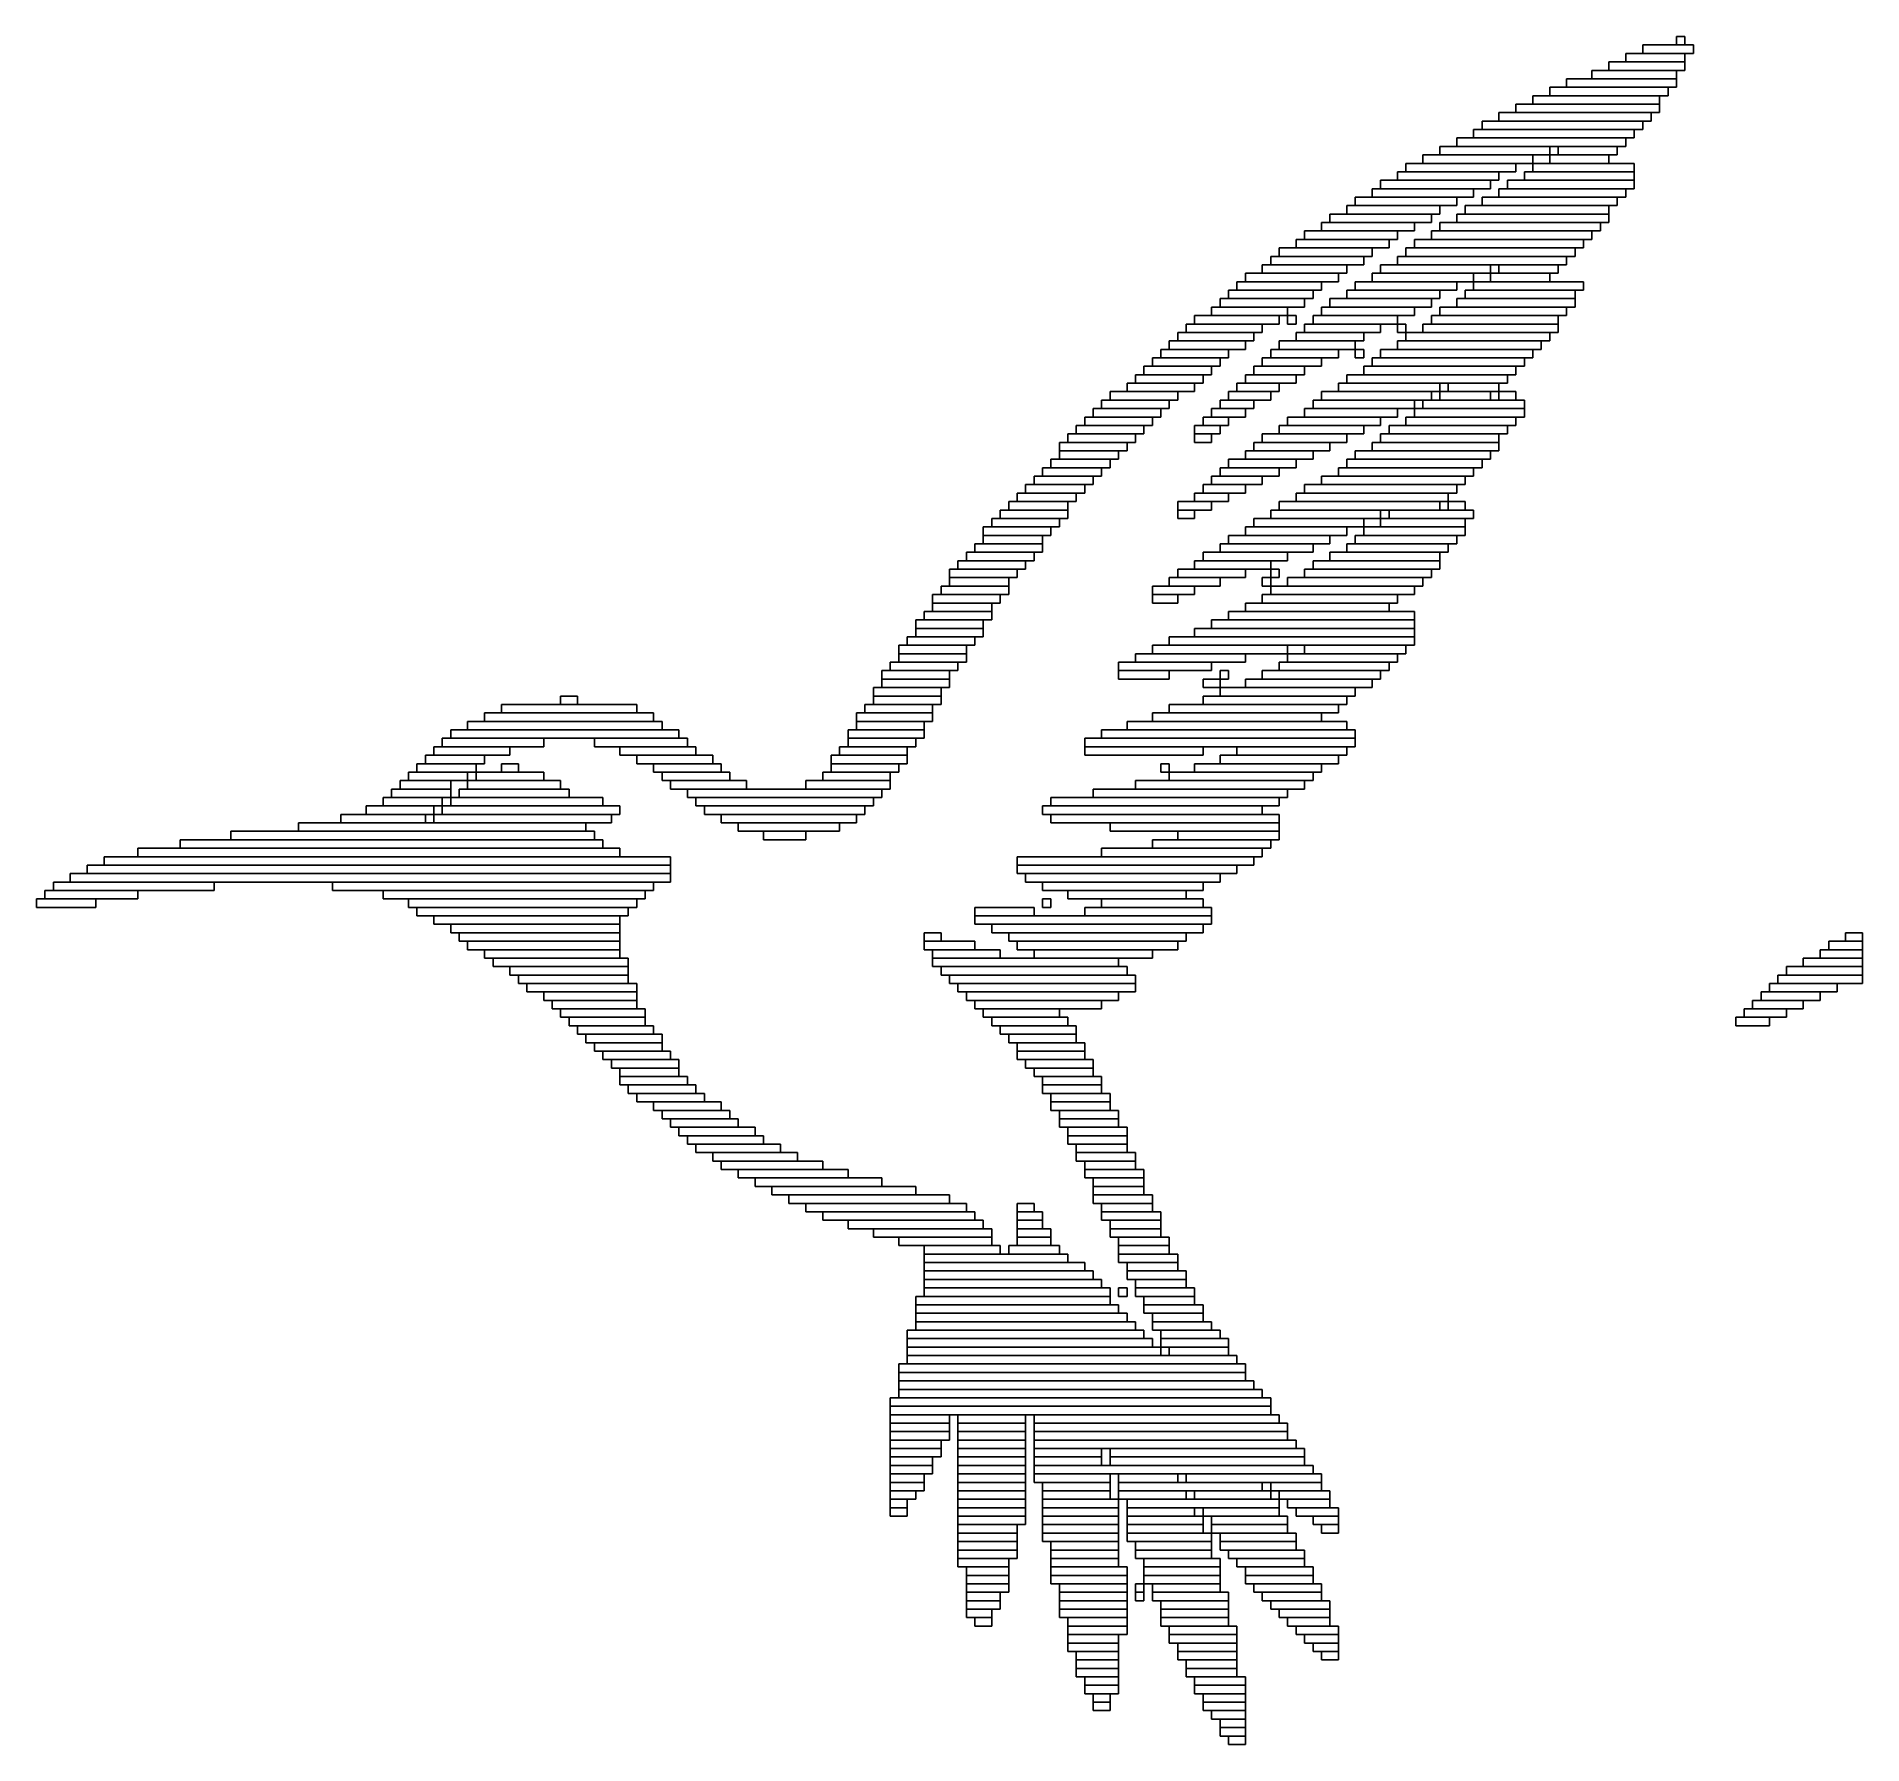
# Model space of a CAD drawing. Extents: x 414 to 630, y 411 to 613.
import ezdxf

# ---------------------------------------------------------------- set-up
doc = ezdxf.new("R2010")
doc.units = 0

msp = doc.modelspace()

# ---------------------------------------------------------------- linework, layer by layer
for p, q in [((604, 612), (610, 612)), ((604, 611), (604, 612)), ((608, 613), (609, 613)), ((608, 612), (608, 613)), ((609, 612), (608, 612)), ((609, 613), (609, 612)), ((610, 612), (610, 611)), ((600, 610), (609, 610)), ((600, 609), (600, 610)), ((602, 611), (609, 611)), ((602, 610), (602, 611)), ((609, 610), (602, 610)), ((610, 611), (604, 611)), ((609, 611), (609, 610)), ((609, 610), (609, 609)), ((593, 607), (607, 607)), ((593, 606), (593, 607)), ((595, 608), (608, 608)), ((595, 607), (595, 608)), ((608, 607), (595, 607)), ((598, 609), (608, 609)), ((598, 608), (598, 609)), ((608, 608), (598, 608)), ((609, 609), (600, 609)), ((607, 607), (607, 606)), ((608, 609), (608, 608)), ((608, 608), (608, 607)), ((589, 605), (606, 605)), ((589, 604), (589, 605)), ((591, 606), (606, 606)), ((591, 605), (591, 606)), ((606, 605), (591, 605)), ((607, 606), (593, 606)), ((606, 606), (606, 605)), ((606, 605), (606, 604)), ((585, 603), (604, 603)), ((585, 602), (585, 603)), ((587, 604), (605, 604)), ((587, 603), (587, 604)), ((605, 603), (587, 603)), ((606, 604), (589, 604)), ((604, 603), (604, 602)), ((605, 604), (605, 603)), ((582, 601), (602, 601)), ((582, 600), (582, 601)), ((584, 602), (603, 602)), ((584, 601), (584, 602)), ((603, 601), (584, 601)), ((604, 602), (585, 602)), ((602, 601), (602, 600)), ((603, 602), (603, 601)), ((578, 599), (591, 599)), ((578, 598), (578, 599)), ((580, 600), (593, 600)), ((580, 599), (580, 600)), ((593, 599), (580, 599)), ((602, 600), (582, 600)), ((591, 599), (591, 598)), ((593, 600), (593, 599)), ((593, 599), (600, 599)), ((593, 598), (593, 599)), ((594, 600), (601, 600)), ((594, 599), (594, 600)), ((601, 599), (594, 599)), ((600, 599), (600, 598)), ((601, 600), (601, 599)), ((575, 597), (587, 597)), ((575, 596), (575, 597)), ((576, 598), (589, 598)), ((576, 597), (576, 598)), ((589, 597), (576, 597)), ((591, 598), (578, 598)), ((587, 597), (587, 596)), ((589, 598), (589, 597)), ((590, 597), (603, 597)), ((590, 596), (590, 597)), ((591, 598), (603, 598)), ((591, 597), (591, 598)), ((603, 597), (591, 597)), ((600, 598), (593, 598)), ((603, 598), (603, 597)), ((603, 597), (603, 596)), ((570, 594), (582, 594)), ((570, 593), (570, 594)), ((572, 595), (584, 595)), ((572, 594), (572, 595)), ((584, 594), (572, 594)), ((573, 596), (586, 596)), ((573, 595), (573, 596)), ((586, 595), (573, 595)), ((587, 596), (575, 596)), ((582, 594), (582, 593)), ((584, 595), (584, 594)), ((585, 594), (601, 594)), ((585, 593), (585, 594)), ((586, 596), (586, 595)), ((587, 595), (602, 595)), ((587, 594), (587, 595)), ((602, 594), (587, 594)), ((588, 596), (603, 596)), ((588, 595), (588, 596)), ((603, 595), (588, 595)), ((603, 596), (590, 596)), ((601, 594), (601, 593)), ((602, 595), (602, 594)), ((603, 596), (603, 595)), ((567, 592), (579, 592)), ((567, 591), (567, 592)), ((569, 593), (580, 593)), ((569, 592), (569, 593)), ((580, 592), (569, 592)), ((582, 593), (570, 593)), ((579, 592), (579, 591)), ((580, 593), (580, 592)), ((582, 592), (600, 592)), ((582, 591), (582, 592)), ((583, 593), (600, 593)), ((583, 592), (583, 593)), ((600, 592), (583, 592)), ((601, 593), (585, 593)), ((600, 593), (600, 592)), ((600, 592), (600, 591)), ((564, 590), (575, 590)), ((564, 589), (564, 590)), ((566, 591), (577, 591)), ((566, 590), (566, 591)), ((577, 590), (566, 590)), ((579, 591), (567, 591)), ((575, 590), (575, 589)), ((577, 591), (577, 590)), ((579, 590), (598, 590)), ((579, 589), (579, 590)), ((580, 591), (599, 591)), ((580, 590), (580, 591)), ((599, 590), (580, 590)), ((600, 591), (582, 591)), ((598, 590), (598, 589)), ((599, 591), (599, 590)), ((561, 588), (572, 588)), ((561, 587), (561, 588)), ((563, 589), (574, 589)), ((563, 588), (563, 589)), ((574, 588), (563, 588)), ((575, 589), (564, 589)), ((572, 588), (572, 587)), ((574, 589), (574, 588)), ((576, 588), (596, 588)), ((576, 587), (576, 588)), ((577, 589), (597, 589)), ((577, 588), (577, 589)), ((597, 588), (577, 588)), ((598, 589), (579, 589)), ((596, 588), (596, 587)), ((597, 589), (597, 588)), ((559, 586), (569, 586)), ((559, 585), (559, 586)), ((560, 587), (571, 587)), ((560, 586), (560, 587)), ((571, 586), (560, 586)), ((572, 587), (561, 587)), ((569, 586), (569, 585)), ((571, 587), (571, 586)), ((573, 586), (586, 586)), ((573, 585), (573, 586)), ((575, 587), (595, 587)), ((575, 586), (575, 587)), ((595, 586), (575, 586)), ((596, 587), (576, 587)), ((586, 586), (586, 585)), ((587, 586), (594, 586)), ((587, 585), (587, 586)), ((594, 586), (594, 585)), ((595, 587), (595, 586)), ((556, 584), (566, 584)), ((556, 583), (556, 584)), ((557, 585), (568, 585)), ((557, 584), (557, 585)), ((568, 584), (557, 584)), ((569, 585), (559, 585)), ((566, 584), (566, 583)), ((568, 585), (568, 584)), ((570, 584), (582, 584)), ((570, 583), (570, 584)), ((572, 585), (584, 585)), ((572, 584), (572, 585)), ((584, 584), (572, 584)), ((586, 585), (573, 585)), ((582, 584), (582, 583)), ((584, 585), (584, 584)), ((584, 584), (597, 584)), ((584, 583), (584, 584)), ((586, 585), (593, 585)), ((586, 584), (586, 585)), ((593, 584), (586, 584)), ((594, 585), (587, 585)), ((593, 585), (593, 584)), ((597, 584), (597, 583)), ((554, 582), (564, 582)), ((554, 581), (554, 582)), ((555, 583), (565, 583)), ((555, 582), (555, 583)), ((565, 582), (555, 582)), ((566, 583), (556, 583)), ((564, 582), (564, 581)), ((565, 583), (565, 582)), ((567, 582), (579, 582)), ((567, 581), (567, 582)), ((569, 583), (580, 583)), ((569, 582), (569, 583)), ((580, 582), (569, 582)), ((582, 583), (570, 583)), ((579, 582), (579, 581)), ((580, 583), (580, 582)), ((582, 582), (596, 582)), ((582, 581), (582, 582)), ((583, 583), (596, 583)), ((583, 582), (583, 583)), ((596, 582), (583, 582)), ((597, 583), (584, 583)), ((596, 583), (596, 582)), ((596, 582), (596, 581)), ((550, 579), (559, 579)), ((550, 578), (550, 579)), ((551, 580), (561, 580)), ((551, 579), (551, 580)), ((561, 579), (551, 579)), ((553, 581), (562, 581)), ((553, 580), (553, 581)), ((562, 580), (553, 580)), ((564, 581), (554, 581)), ((559, 579), (559, 578)), ((561, 580), (561, 579)), ((562, 581), (562, 580)), ((562, 580), (563, 580)), ((562, 579), (562, 580)), ((563, 579), (562, 579)), ((563, 580), (563, 579)), ((564, 579), (573, 579)), ((564, 578), (564, 579)), ((565, 580), (575, 580)), ((565, 579), (565, 580)), ((575, 579), (565, 579)), ((566, 581), (577, 581)), ((566, 580), (566, 581)), ((577, 580), (566, 580)), ((579, 581), (567, 581)), ((573, 579), (573, 578)), ((575, 580), (575, 579)), ((575, 579), (576, 579)), ((575, 578), (575, 579)), ((576, 579), (576, 578)), ((577, 581), (577, 580)), ((578, 579), (594, 579)), ((578, 578), (578, 579)), ((579, 580), (594, 580)), ((579, 579), (579, 580)), ((594, 579), (579, 579)), ((580, 581), (595, 581)), ((580, 580), (580, 581)), ((595, 580), (580, 580)), ((596, 581), (582, 581)), ((594, 580), (594, 579)), ((594, 579), (594, 578)), ((595, 581), (595, 580)), ((548, 577), (557, 577)), ((548, 576), (548, 577)), ((549, 578), (558, 578)), ((549, 577), (549, 578)), ((558, 577), (549, 577)), ((559, 578), (550, 578)), ((557, 577), (557, 576)), ((558, 578), (558, 577)), ((561, 577), (570, 577)), ((561, 576), (561, 577)), ((563, 578), (571, 578)), ((563, 577), (563, 578)), ((571, 577), (563, 577)), ((573, 578), (564, 578)), ((570, 577), (570, 576)), ((571, 578), (571, 577)), ((576, 578), (575, 578)), ((575, 577), (592, 577)), ((575, 576), (575, 577)), ((576, 578), (593, 578)), ((576, 577), (576, 578)), ((593, 577), (576, 577)), ((594, 578), (578, 578)), ((592, 577), (592, 576)), ((593, 578), (593, 577)), ((546, 575), (554, 575)), ((546, 574), (546, 575)), ((547, 576), (555, 576)), ((547, 575), (547, 576)), ((555, 575), (547, 575)), ((557, 576), (548, 576)), ((554, 575), (554, 574)), ((555, 576), (555, 575)), ((559, 575), (566, 575)), ((559, 574), (559, 575)), ((560, 576), (568, 576)), ((560, 575), (560, 576)), ((568, 575), (560, 575)), ((570, 576), (561, 576)), ((566, 575), (566, 574)), ((568, 576), (568, 575)), ((570, 576), (571, 576)), ((570, 575), (570, 576)), ((571, 575), (570, 575)), ((571, 576), (571, 575)), ((572, 575), (590, 575)), ((572, 574), (572, 575)), ((573, 576), (591, 576)), ((573, 575), (573, 576)), ((591, 575), (573, 575)), ((592, 576), (575, 576)), ((590, 575), (590, 574)), ((591, 576), (591, 575)), ((544, 573), (552, 573)), ((544, 572), (544, 573)), ((545, 574), (553, 574)), ((545, 573), (545, 574)), ((553, 573), (545, 573)), ((554, 574), (546, 574)), ((552, 573), (552, 572)), ((553, 574), (553, 573)), ((557, 573), (563, 573)), ((557, 572), (557, 573)), ((558, 574), (564, 574)), ((558, 573), (558, 574)), ((564, 573), (558, 573)), ((566, 574), (559, 574)), ((563, 573), (563, 572)), ((564, 574), (564, 573)), ((569, 573), (588, 573)), ((569, 572), (569, 573)), ((571, 574), (589, 574)), ((571, 573), (571, 574)), ((589, 573), (571, 573)), ((590, 574), (572, 574)), ((588, 573), (588, 572)), ((589, 574), (589, 573)), ((541, 571), (549, 571)), ((541, 570), (541, 571)), ((543, 572), (551, 572)), ((543, 571), (543, 572)), ((551, 571), (543, 571)), ((552, 572), (544, 572)), ((549, 571), (549, 570)), ((551, 572), (551, 571)), ((555, 571), (560, 571)), ((555, 570), (555, 571)), ((556, 572), (561, 572)), ((556, 571), (556, 572)), ((561, 571), (556, 571)), ((563, 572), (557, 572)), ((560, 571), (560, 570)), ((561, 572), (561, 571)), ((566, 571), (579, 571)), ((566, 570), (566, 571)), ((568, 572), (580, 572)), ((568, 571), (568, 572)), ((580, 571), (568, 571)), ((588, 572), (569, 572)), ((579, 571), (579, 570)), ((580, 572), (580, 571)), ((580, 571), (586, 571)), ((580, 570), (580, 571)), ((581, 572), (587, 572)), ((581, 571), (581, 572)), ((587, 571), (581, 571)), ((586, 571), (586, 570)), ((587, 572), (587, 571)), ((587, 571), (589, 571)), ((587, 570), (587, 571)), ((589, 571), (589, 570)), ((539, 569), (547, 569)), ((539, 568), (539, 569)), ((540, 570), (548, 570)), ((540, 569), (540, 570)), ((548, 569), (540, 569)), ((549, 570), (541, 570)), ((547, 569), (547, 568)), ((548, 570), (548, 569)), ((553, 569), (557, 569)), ((553, 568), (553, 569)), ((554, 570), (558, 570)), ((554, 569), (554, 570)), ((558, 569), (554, 569)), ((560, 570), (555, 570)), ((557, 569), (557, 568)), ((558, 570), (558, 569)), ((564, 569), (575, 569)), ((564, 568), (564, 569)), ((565, 570), (577, 570)), ((565, 569), (565, 570)), ((577, 569), (565, 569)), ((579, 570), (566, 570)), ((575, 569), (575, 568)), ((577, 570), (577, 569)), ((577, 569), (590, 569)), ((577, 568), (577, 569)), ((578, 570), (590, 570)), ((578, 569), (578, 570)), ((590, 569), (578, 569)), ((586, 570), (580, 570)), ((589, 570), (587, 570)), ((590, 570), (590, 569)), ((590, 569), (590, 568)), ((536, 566), (544, 566)), ((536, 565), (536, 566)), ((537, 567), (545, 567)), ((537, 566), (537, 567)), ((545, 566), (537, 566)), ((538, 568), (546, 568)), ((538, 567), (538, 568)), ((546, 567), (538, 567)), ((547, 568), (539, 568)), ((544, 566), (544, 565)), ((545, 567), (545, 566)), ((546, 568), (546, 567)), ((551, 567), (554, 567)), ((551, 566), (551, 567)), ((554, 566), (551, 566)), ((551, 566), (553, 566)), ((551, 565), (551, 566)), ((552, 568), (555, 568)), ((552, 567), (552, 568)), ((555, 567), (552, 567)), ((557, 568), (553, 568)), ((553, 566), (553, 565)), ((554, 567), (554, 566)), ((555, 568), (555, 567)), ((559, 566), (569, 566)), ((559, 565), (559, 566)), ((561, 567), (571, 567)), ((561, 566), (561, 567)), ((571, 566), (561, 566)), ((562, 568), (573, 568)), ((562, 567), (562, 568)), ((573, 567), (562, 567)), ((575, 568), (564, 568)), ((569, 566), (569, 565)), ((571, 567), (571, 566)), ((573, 568), (573, 567)), ((573, 566), (587, 566)), ((573, 565), (573, 566)), ((574, 567), (588, 567)), ((574, 566), (574, 567)), ((588, 566), (574, 566)), ((576, 568), (589, 568)), ((576, 567), (576, 568)), ((589, 567), (576, 567)), ((590, 568), (577, 568)), ((587, 566), (587, 565)), ((588, 567), (588, 566)), ((589, 568), (589, 567)), ((535, 565), (543, 565)), ((535, 564), (535, 565)), ((543, 564), (535, 564)), ((535, 564), (542, 564)), ((535, 563), (535, 564)), ((544, 565), (536, 565)), ((542, 564), (542, 563)), ((543, 565), (543, 564)), ((553, 565), (551, 565)), ((557, 564), (565, 564)), ((557, 563), (557, 564)), ((558, 565), (567, 565)), ((558, 564), (558, 565)), ((567, 564), (558, 564)), ((569, 565), (559, 565)), ((565, 564), (565, 563)), ((567, 565), (567, 564)), ((570, 564), (586, 564)), ((570, 563), (570, 564)), ((572, 565), (587, 565)), ((572, 564), (572, 565)), ((587, 564), (572, 564)), ((587, 565), (573, 565)), ((586, 564), (586, 563)), ((587, 565), (587, 564)), ((533, 562), (540, 562)), ((533, 561), (533, 562)), ((534, 563), (541, 563)), ((534, 562), (534, 563)), ((541, 562), (534, 562)), ((542, 563), (535, 563)), ((540, 562), (540, 561)), ((541, 563), (541, 562)), ((554, 562), (561, 562)), ((554, 561), (554, 562)), ((555, 563), (563, 563)), ((555, 562), (555, 563)), ((563, 562), (555, 562)), ((565, 563), (557, 563)), ((561, 562), (561, 561)), ((563, 563), (563, 562)), ((568, 562), (584, 562)), ((568, 561), (568, 562)), ((569, 563), (585, 563)), ((569, 562), (569, 563)), ((585, 562), (569, 562)), ((586, 563), (570, 563)), ((584, 562), (584, 561)), ((585, 563), (585, 562)), ((531, 560), (538, 560)), ((531, 559), (531, 560)), ((532, 561), (539, 561)), ((532, 560), (532, 561)), ((539, 560), (532, 560)), ((540, 561), (533, 561)), ((538, 560), (538, 559)), ((539, 561), (539, 560)), ((552, 560), (557, 560)), ((552, 559), (552, 560)), ((553, 561), (559, 561)), ((553, 560), (553, 561)), ((559, 560), (553, 560)), ((561, 561), (554, 561)), ((557, 560), (557, 559)), ((559, 561), (559, 560)), ((564, 560), (582, 560)), ((564, 559), (564, 560)), ((566, 561), (583, 561)), ((566, 560), (566, 561)), ((583, 560), (566, 560)), ((584, 561), (568, 561)), ((582, 560), (582, 559)), ((583, 561), (583, 560)), ((529, 558), (536, 558)), ((529, 557), (529, 558)), ((530, 559), (537, 559)), ((530, 558), (530, 559)), ((537, 558), (530, 558)), ((538, 559), (531, 559)), ((536, 558), (536, 557)), ((537, 559), (537, 558)), ((549, 558), (553, 558)), ((549, 557), (549, 558)), ((551, 559), (555, 559)), ((551, 558), (551, 559)), ((555, 558), (551, 558)), ((557, 559), (552, 559)), ((553, 558), (553, 557)), ((555, 559), (555, 558)), ((561, 558), (580, 558)), ((561, 557), (561, 558)), ((563, 559), (581, 559)), ((563, 558), (563, 559)), ((581, 558), (563, 558)), ((582, 559), (564, 559)), ((580, 558), (580, 557)), ((581, 559), (581, 558)), ((581, 558), (583, 558)), ((581, 557), (581, 558)), ((583, 558), (583, 557)), ((527, 556), (535, 556)), ((527, 555), (527, 556)), ((528, 557), (536, 557)), ((528, 556), (528, 557)), ((536, 556), (528, 556)), ((536, 557), (529, 557)), ((535, 556), (535, 555)), ((536, 557), (536, 556)), ((553, 557), (549, 557)), ((549, 557), (551, 557)), ((549, 556), (549, 557)), ((551, 556), (549, 556)), ((551, 557), (551, 556)), ((558, 556), (571, 556)), ((558, 555), (558, 556)), ((560, 557), (573, 557)), ((560, 556), (560, 557)), ((573, 556), (560, 556)), ((580, 557), (561, 557)), ((571, 556), (571, 555)), ((573, 557), (573, 556)), ((573, 556), (583, 556)), ((573, 555), (573, 556)), ((574, 557), (584, 557)), ((574, 556), (574, 557)), ((584, 556), (574, 556)), ((583, 557), (581, 557)), ((583, 556), (583, 555)), ((584, 557), (584, 556)), ((525, 553), (533, 553)), ((525, 552), (525, 553)), ((526, 555), (534, 555)), ((526, 554), (526, 555)), ((534, 554), (526, 554)), ((526, 554), (533, 554)), ((526, 553), (526, 554)), ((533, 553), (526, 553)), ((535, 555), (527, 555)), ((533, 554), (533, 553)), ((533, 553), (533, 552)), ((534, 555), (534, 554)), ((554, 553), (565, 553)), ((554, 552), (554, 553)), ((555, 554), (567, 554)), ((555, 553), (555, 554)), ((567, 553), (555, 553)), ((557, 555), (569, 555)), ((557, 554), (557, 555)), ((569, 554), (557, 554)), ((571, 555), (558, 555)), ((565, 553), (565, 552)), ((567, 554), (567, 553)), ((569, 555), (569, 554)), ((569, 553), (581, 553)), ((569, 552), (569, 553)), ((570, 554), (582, 554)), ((570, 553), (570, 554)), ((582, 553), (570, 553)), ((571, 555), (583, 555)), ((571, 554), (571, 555)), ((583, 554), (571, 554)), ((583, 555), (573, 555)), ((581, 553), (581, 552)), ((582, 554), (582, 553)), ((583, 555), (583, 554)), ((523, 551), (531, 551)), ((523, 550), (523, 551)), ((524, 552), (532, 552)), ((524, 551), (524, 552)), ((532, 551), (524, 551)), ((533, 552), (525, 552)), ((531, 551), (531, 550)), ((532, 552), (532, 551)), ((551, 551), (560, 551)), ((551, 550), (551, 551)), ((552, 552), (562, 552)), ((552, 551), (552, 552)), ((562, 551), (552, 551)), ((565, 552), (554, 552)), ((560, 551), (560, 550)), ((562, 552), (562, 551)), ((565, 551), (580, 551)), ((565, 550), (565, 551)), ((567, 552), (580, 552)), ((567, 551), (567, 552)), ((580, 551), (567, 551)), ((581, 552), (569, 552)), ((580, 552), (580, 551)), ((580, 551), (580, 550)), ((522, 550), (530, 550)), ((522, 549), (522, 550)), ((530, 549), (522, 549)), ((522, 549), (529, 549)), ((522, 548), (522, 549)), ((531, 550), (523, 550)), ((529, 549), (529, 548)), ((530, 550), (530, 549)), ((548, 549), (554, 549)), ((548, 548), (548, 549)), ((549, 550), (557, 550)), ((549, 549), (549, 550)), ((557, 549), (549, 549)), ((560, 550), (551, 550)), ((554, 549), (554, 548)), ((557, 550), (557, 549)), ((559, 549), (560, 549)), ((559, 548), (559, 549)), ((560, 550), (561, 550)), ((560, 549), (560, 550)), ((561, 549), (560, 549)), ((560, 549), (560, 548)), ((561, 550), (561, 549)), ((562, 549), (578, 549)), ((562, 548), (562, 549)), ((564, 550), (579, 550)), ((564, 549), (564, 550)), ((579, 549), (564, 549)), ((580, 550), (565, 550)), ((578, 549), (578, 548)), ((579, 550), (579, 549)), ((520, 547), (528, 547)), ((520, 546), (520, 547)), ((521, 548), (529, 548)), ((521, 547), (521, 548)), ((529, 547), (521, 547)), ((529, 548), (522, 548)), ((528, 547), (528, 546)), ((529, 548), (529, 547)), ((546, 548), (551, 548)), ((546, 547), (546, 548)), ((551, 547), (546, 547)), ((546, 547), (549, 547)), ((546, 546), (546, 547)), ((554, 548), (548, 548)), ((549, 547), (549, 546)), ((551, 548), (551, 547)), ((560, 548), (559, 548)), ((559, 547), (575, 547)), ((559, 546), (559, 547)), ((560, 548), (577, 548)), ((560, 547), (560, 548)), ((577, 547), (560, 547)), ((578, 548), (562, 548)), ((575, 547), (575, 546)), ((577, 548), (577, 547)), ((519, 545), (527, 545)), ((519, 544), (519, 545)), ((528, 546), (520, 546)), ((520, 546), (527, 546)), ((520, 545), (520, 546)), ((527, 545), (520, 545)), ((527, 546), (527, 545)), ((527, 545), (527, 544)), ((549, 546), (546, 546)), ((555, 545), (577, 545)), ((555, 544), (555, 545)), ((557, 546), (574, 546)), ((557, 545), (557, 546)), ((574, 545), (557, 545)), ((575, 546), (559, 546)), ((574, 546), (574, 545)), ((577, 545), (577, 544)), ((518, 544), (526, 544)), ((518, 543), (518, 544)), ((526, 543), (518, 543)), ((518, 543), (526, 543)), ((518, 542), (518, 543)), ((527, 544), (519, 544)), ((526, 544), (526, 543)), ((526, 543), (526, 542)), ((551, 543), (577, 543)), ((551, 542), (551, 543)), ((553, 544), (577, 544)), ((553, 543), (553, 544)), ((577, 543), (553, 543)), ((577, 544), (555, 544)), ((577, 544), (577, 543)), ((577, 543), (577, 542)), ((516, 541), (524, 541)), ((516, 540), (516, 541)), ((517, 542), (525, 542)), ((517, 541), (517, 542)), ((525, 541), (517, 541)), ((526, 542), (518, 542)), ((524, 541), (524, 540)), ((525, 542), (525, 541)), ((546, 541), (562, 541)), ((546, 540), (546, 541)), ((548, 542), (577, 542)), ((548, 541), (548, 542)), ((577, 541), (548, 541)), ((577, 542), (551, 542)), ((562, 541), (562, 540)), ((564, 541), (576, 541)), ((564, 540), (564, 541)), ((576, 541), (576, 540)), ((577, 542), (577, 541)), ((514, 538), (522, 538)), ((514, 537), (514, 538)), ((515, 539), (523, 539)), ((515, 538), (515, 539)), ((523, 538), (515, 538)), ((524, 540), (516, 540)), ((516, 540), (524, 540)), ((516, 539), (516, 540)), ((524, 539), (516, 539)), ((522, 538), (522, 537)), ((523, 539), (523, 538)), ((524, 540), (524, 539)), ((542, 539), (553, 539)), ((542, 538), (542, 539)), ((553, 538), (542, 538)), ((542, 538), (548, 538)), ((542, 537), (542, 538)), ((544, 540), (557, 540)), ((544, 539), (544, 540)), ((557, 539), (544, 539)), ((562, 540), (546, 540)), ((548, 538), (548, 537)), ((553, 539), (553, 538)), ((554, 538), (555, 538)), ((554, 537), (554, 538)), ((555, 538), (555, 537)), ((557, 540), (557, 539)), ((559, 538), (573, 538)), ((559, 537), (559, 538)), ((561, 539), (574, 539)), ((561, 538), (561, 539)), ((574, 538), (561, 538)), ((562, 540), (575, 540)), ((562, 539), (562, 540)), ((575, 539), (562, 539)), ((576, 540), (564, 540)), ((573, 538), (573, 537)), ((574, 539), (574, 538)), ((575, 540), (575, 539)), ((513, 536), (521, 536)), ((513, 535), (513, 536)), ((522, 537), (514, 537)), ((514, 537), (522, 537)), ((514, 536), (514, 537)), ((522, 536), (514, 536)), ((521, 536), (521, 535)), ((522, 537), (522, 536)), ((548, 537), (542, 537)), ((552, 537), (554, 537)), ((552, 536), (552, 537)), ((554, 536), (552, 536)), ((555, 537), (554, 537)), ((554, 537), (554, 536)), ((554, 536), (570, 536)), ((554, 535), (554, 536)), ((557, 537), (572, 537)), ((557, 536), (557, 537)), ((572, 536), (557, 536)), ((573, 537), (559, 537)), ((570, 536), (570, 535)), ((572, 537), (572, 536)), ((469, 534), (485, 534)), ((469, 533), (469, 534)), ((476, 535), (478, 535)), ((476, 534), (476, 535)), ((478, 534), (476, 534)), ((478, 535), (478, 534)), ((485, 534), (485, 533)), ((512, 534), (520, 534)), ((512, 533), (512, 534)), ((521, 535), (513, 535)), ((513, 535), (521, 535)), ((513, 534), (513, 535)), ((521, 534), (513, 534)), ((520, 534), (520, 533)), ((521, 535), (521, 534)), ((548, 534), (568, 534)), ((548, 533), (548, 534)), ((552, 535), (569, 535)), ((552, 534), (552, 535)), ((569, 534), (552, 534)), ((570, 535), (554, 535)), ((568, 534), (568, 533)), ((569, 535), (569, 534)), ((465, 532), (488, 532)), ((465, 531), (465, 532)), ((467, 533), (487, 533)), ((467, 532), (467, 533)), ((487, 532), (467, 532)), ((485, 533), (469, 533)), ((487, 533), (487, 532)), ((488, 532), (488, 531)), ((511, 533), (520, 533)), ((511, 532), (511, 533)), ((520, 532), (511, 532)), ((511, 532), (519, 532)), ((511, 531), (511, 532)), ((520, 533), (512, 533)), ((519, 532), (519, 531)), ((520, 533), (520, 532)), ((543, 532), (569, 532)), ((543, 531), (543, 532)), ((546, 533), (566, 533)), ((546, 532), (546, 533)), ((566, 532), (546, 532)), ((568, 533), (548, 533)), ((566, 533), (566, 532)), ((569, 532), (569, 531)), ((462, 530), (474, 530)), ((462, 529), (462, 530)), ((463, 531), (490, 531)), ((463, 530), (463, 531)), ((490, 530), (463, 530)), ((488, 531), (465, 531)), ((474, 530), (474, 529)), ((480, 530), (491, 530)), ((480, 529), (480, 530)), ((490, 531), (490, 530)), ((491, 530), (491, 529)), ((510, 531), (519, 531)), ((510, 530), (510, 531)), ((519, 530), (510, 530)), ((510, 530), (518, 530)), ((510, 529), (510, 530)), ((519, 531), (511, 531)), ((518, 530), (518, 529)), ((519, 531), (519, 530)), ((538, 530), (570, 530)), ((538, 529), (538, 530)), ((540, 531), (570, 531)), ((540, 530), (540, 531)), ((570, 530), (540, 530)), ((569, 531), (543, 531)), ((570, 531), (570, 530)), ((570, 530), (570, 529)), ((460, 528), (467, 528)), ((460, 527), (460, 528)), ((461, 529), (470, 529)), ((461, 528), (461, 529)), ((470, 528), (461, 528)), ((474, 529), (462, 529)), ((467, 528), (467, 527)), ((470, 529), (470, 528)), ((491, 529), (480, 529)), ((483, 529), (492, 529)), ((483, 528), (483, 529)), ((492, 528), (483, 528)), ((485, 528), (494, 528)), ((485, 527), (485, 528)), ((492, 529), (492, 528)), ((494, 528), (494, 527)), ((508, 528), (517, 528)), ((508, 527), (508, 528)), ((509, 529), (517, 529)), ((509, 528), (509, 529)), ((517, 528), (509, 528)), ((518, 529), (510, 529)), ((517, 529), (517, 528)), ((517, 528), (517, 527)), ((570, 529), (538, 529)), ((538, 529), (552, 529)), ((538, 528), (538, 529)), ((552, 528), (538, 528)), ((552, 529), (552, 528)), ((554, 528), (568, 528)), ((554, 527), (554, 528)), ((556, 529), (569, 529)), ((556, 528), (556, 529)), ((569, 528), (556, 528)), ((568, 528), (568, 527)), ((569, 529), (569, 528)), ((457, 525), (463, 525)), ((457, 524), (457, 525)), ((458, 526), (465, 526)), ((458, 525), (458, 526)), ((465, 525), (458, 525)), ((459, 527), (466, 527)), ((459, 526), (459, 527)), ((466, 526), (459, 526)), ((467, 527), (460, 527)), ((463, 525), (463, 524)), ((465, 526), (465, 525)), ((465, 525), (476, 525)), ((465, 524), (465, 525)), ((466, 527), (466, 526)), ((466, 526), (474, 526)), ((466, 525), (466, 526)), ((474, 525), (466, 525)), ((469, 527), (471, 527)), ((469, 526), (469, 527)), ((471, 526), (469, 526)), ((471, 527), (471, 526)), ((474, 526), (474, 525)), ((476, 525), (476, 524)), ((494, 527), (485, 527)), ((487, 527), (495, 527)), ((487, 526), (487, 527)), ((495, 526), (487, 526)), ((488, 526), (496, 526)), ((488, 525), (488, 526)), ((496, 525), (488, 525)), ((489, 525), (498, 525)), ((489, 524), (489, 525)), ((495, 527), (495, 526)), ((496, 526), (496, 525)), ((498, 525), (498, 524)), ((505, 525), (515, 525)), ((505, 524), (505, 525)), ((507, 526), (515, 526)), ((507, 525), (507, 526)), ((515, 525), (507, 525)), ((517, 527), (508, 527)), ((508, 527), (516, 527)), ((508, 526), (508, 527)), ((516, 526), (508, 526)), ((515, 526), (515, 525)), ((515, 525), (515, 524)), ((516, 527), (516, 526)), ((544, 525), (564, 525)), ((544, 524), (544, 525)), ((547, 527), (548, 527)), ((547, 526), (547, 527)), ((548, 526), (547, 526)), ((548, 527), (548, 526)), ((548, 526), (565, 526)), ((548, 525), (548, 526)), ((565, 525), (548, 525)), ((551, 527), (566, 527)), ((551, 526), (551, 527)), ((566, 526), (551, 526)), ((568, 527), (554, 527)), ((564, 525), (564, 524)), ((565, 526), (565, 525)), ((566, 527), (566, 526)), ((455, 523), (462, 523)), ((455, 522), (455, 523)), ((456, 524), (463, 524)), ((456, 523), (456, 524)), ((463, 523), (456, 523)), ((463, 524), (457, 524)), ((462, 523), (462, 522)), ((463, 524), (463, 523)), ((463, 523), (481, 523)), ((463, 522), (463, 523)), ((464, 524), (477, 524)), ((464, 523), (464, 524)), ((477, 523), (464, 523)), ((476, 524), (465, 524)), ((477, 524), (477, 523)), ((481, 523), (481, 522)), ((498, 524), (489, 524)), ((491, 524), (514, 524)), ((491, 523), (491, 524)), ((514, 523), (491, 523)), ((492, 523), (513, 523)), ((492, 522), (492, 523)), ((515, 524), (505, 524)), ((513, 523), (513, 522)), ((514, 524), (514, 523)), ((534, 523), (561, 523)), ((534, 522), (534, 523)), ((539, 524), (562, 524)), ((539, 523), (539, 524)), ((562, 523), (539, 523)), ((564, 524), (544, 524)), ((561, 523), (561, 522)), ((562, 524), (562, 523)), ((450, 521), (460, 521)), ((450, 520), (450, 521)), ((453, 522), (461, 522)), ((453, 521), (453, 522)), ((461, 521), (453, 521)), ((462, 522), (455, 522)), ((460, 521), (460, 520)), ((461, 522), (461, 521)), ((461, 521), (482, 521)), ((461, 520), (461, 521)), ((462, 522), (483, 522)), ((462, 521), (462, 522)), ((483, 521), (462, 521)), ((481, 522), (463, 522)), ((482, 521), (482, 520)), ((483, 522), (483, 521)), ((513, 522), (492, 522)), ((493, 522), (512, 522)), ((493, 521), (493, 522)), ((512, 521), (493, 521)), ((495, 521), (511, 521)), ((495, 520), (495, 521)), ((511, 521), (511, 520)), ((512, 522), (512, 521)), ((533, 522), (559, 522)), ((533, 521), (533, 522)), ((559, 521), (533, 521)), ((561, 522), (534, 522)), ((534, 521), (561, 521)), ((534, 520), (534, 521)), ((559, 522), (559, 521)), ((561, 521), (561, 520)), ((437, 519), (480, 519)), ((437, 518), (437, 519)), ((445, 520), (479, 520)), ((445, 519), (445, 520)), ((479, 519), (445, 519)), ((460, 520), (450, 520)), ((482, 520), (461, 520)), ((479, 520), (479, 519)), ((480, 519), (480, 518)), ((511, 520), (495, 520)), ((497, 520), (509, 520)), ((497, 519), (497, 520)), ((509, 519), (497, 519)), ((500, 519), (505, 519)), ((500, 518), (500, 519)), ((505, 519), (505, 518)), ((509, 520), (509, 519)), ((561, 520), (534, 520)), ((541, 520), (561, 520)), ((541, 519), (541, 520)), ((561, 519), (541, 519)), ((549, 519), (561, 519)), ((549, 518), (549, 519)), ((561, 520), (561, 519)), ((561, 519), (561, 518)), ((426, 517), (483, 517)), ((426, 516), (426, 517)), ((431, 518), (481, 518)), ((431, 517), (431, 518)), ((481, 517), (431, 517)), ((480, 518), (437, 518)), ((481, 518), (481, 517)), ((483, 517), (483, 516)), ((505, 518), (500, 518)), ((540, 517), (559, 517)), ((540, 516), (540, 517)), ((546, 518), (560, 518)), ((546, 517), (546, 518)), ((560, 517), (546, 517)), ((561, 518), (549, 518)), ((559, 517), (559, 516)), ((560, 518), (560, 517)), ((420, 515), (489, 515)), ((420, 514), (420, 515)), ((422, 516), (489, 516)), ((422, 515), (422, 516)), ((489, 515), (422, 515)), ((483, 516), (426, 516)), ((489, 516), (489, 515)), ((489, 515), (489, 514)), ((530, 516), (558, 516)), ((530, 515), (530, 516)), ((558, 515), (530, 515)), ((530, 515), (556, 515)), ((530, 514), (530, 515)), ((559, 516), (540, 516)), ((556, 515), (556, 514)), ((558, 516), (558, 515)), ((415, 512), (426, 512)), ((415, 511), (415, 512)), ((416, 513), (435, 513)), ((416, 512), (416, 513)), ((435, 512), (416, 512)), ((418, 514), (489, 514)), ((418, 513), (418, 514)), ((489, 513), (418, 513)), ((489, 514), (420, 514)), ((426, 512), (426, 511)), ((435, 513), (435, 512)), ((449, 513), (487, 513)), ((449, 512), (449, 513)), ((487, 512), (449, 512)), ((455, 512), (486, 512)), ((455, 511), (455, 512)), ((486, 512), (486, 511)), ((487, 513), (487, 512)), ((489, 514), (489, 513)), ((556, 514), (530, 514)), ((531, 514), (554, 514)), ((531, 513), (531, 514)), ((554, 513), (531, 513)), ((533, 513), (552, 513)), ((533, 512), (533, 513)), ((552, 512), (533, 512)), ((536, 512), (550, 512)), ((536, 511), (536, 512)), ((550, 512), (550, 511)), ((552, 513), (552, 512)), ((554, 514), (554, 513)), ((414, 511), (421, 511)), ((414, 510), (414, 511)), ((421, 510), (414, 510)), ((426, 511), (415, 511)), ((421, 511), (421, 510)), ((486, 511), (455, 511)), ((458, 511), (485, 511)), ((458, 510), (458, 511)), ((485, 510), (458, 510)), ((459, 510), (484, 510)), ((459, 509), (459, 510)), ((484, 510), (484, 509)), ((485, 511), (485, 510)), ((525, 510), (532, 510)), ((525, 509), (525, 510)), ((532, 510), (532, 509)), ((533, 511), (534, 511)), ((533, 510), (533, 511)), ((534, 510), (533, 510)), ((534, 511), (534, 510)), ((550, 511), (536, 511)), ((538, 510), (553, 510)), ((538, 509), (538, 510)), ((540, 511), (552, 511)), ((540, 510), (540, 511)), ((552, 510), (540, 510)), ((552, 511), (552, 510)), ((553, 510), (553, 509)), ((484, 509), (459, 509)), ((461, 509), (483, 509)), ((461, 508), (461, 509)), ((483, 508), (461, 508)), ((463, 508), (483, 508)), ((463, 507), (463, 508)), ((483, 509), (483, 508)), ((483, 508), (483, 507)), ((532, 509), (525, 509)), ((525, 509), (553, 509)), ((525, 508), (525, 509)), ((553, 508), (525, 508)), ((527, 508), (552, 508)), ((527, 507), (527, 508)), ((553, 509), (538, 509)), ((552, 508), (552, 507)), ((553, 509), (553, 508)), ((483, 507), (463, 507)), ((464, 507), (483, 507)), ((464, 506), (464, 507)), ((483, 506), (464, 506)), ((465, 506), (483, 506)), ((465, 505), (465, 506)), ((483, 507), (483, 506)), ((483, 506), (483, 505)), ((519, 507), (521, 507)), ((519, 506), (519, 507)), ((521, 506), (519, 506)), ((519, 506), (525, 506)), ((519, 505), (519, 506)), ((521, 507), (521, 506)), ((525, 506), (525, 505)), ((552, 507), (527, 507)), ((529, 507), (550, 507)), ((529, 506), (529, 507)), ((550, 506), (529, 506)), ((530, 506), (549, 506)), ((530, 505), (530, 506)), ((549, 506), (549, 505)), ((550, 507), (550, 506)), ((626, 506), (630, 506)), ((626, 505), (626, 506)), ((628, 507), (630, 507)), ((628, 506), (628, 507)), ((630, 506), (628, 506)), ((630, 507), (630, 506)), ((630, 506), (630, 505)), ((483, 505), (465, 505)), ((467, 505), (483, 505)), ((467, 504), (467, 505)), ((483, 504), (467, 504)), ((468, 504), (484, 504)), ((468, 503), (468, 504)), ((483, 505), (483, 504)), ((484, 504), (484, 503)), ((525, 505), (519, 505)), ((520, 505), (528, 505)), ((520, 504), (520, 505)), ((528, 504), (520, 504)), ((520, 504), (542, 504)), ((520, 503), (520, 504)), ((528, 505), (528, 504)), ((549, 505), (530, 505)), ((532, 505), (546, 505)), ((532, 504), (532, 505)), ((546, 504), (532, 504)), ((542, 504), (542, 503)), ((546, 505), (546, 504)), ((623, 504), (630, 504)), ((623, 503), (623, 504)), ((625, 505), (630, 505)), ((625, 504), (625, 505)), ((630, 504), (625, 504)), ((630, 505), (626, 505)), ((630, 505), (630, 504)), ((630, 504), (630, 503)), ((484, 503), (468, 503)), ((470, 503), (484, 503)), ((470, 502), (470, 503)), ((484, 502), (470, 502)), ((471, 502), (484, 502)), ((471, 501), (471, 502)), ((484, 503), (484, 502)), ((484, 502), (484, 501)), ((542, 503), (520, 503)), ((521, 503), (543, 503)), ((521, 502), (521, 503)), ((543, 502), (521, 502)), ((522, 502), (544, 502)), ((522, 501), (522, 502)), ((543, 503), (543, 502)), ((544, 502), (544, 501)), ((620, 502), (630, 502)), ((620, 501), (620, 502)), ((621, 503), (630, 503)), ((621, 502), (621, 503)), ((630, 502), (621, 502)), ((630, 503), (623, 503)), ((630, 503), (630, 502)), ((630, 502), (630, 501)), ((484, 501), (471, 501)), ((472, 501), (485, 501)), ((472, 500), (472, 501)), ((485, 500), (472, 500)), ((474, 500), (485, 500)), ((474, 499), (474, 500)), ((485, 499), (474, 499)), ((475, 499), (485, 499)), ((475, 498), (475, 499)), ((485, 501), (485, 500)), ((485, 500), (485, 499)), ((485, 499), (485, 498)), ((544, 501), (522, 501)), ((523, 501), (544, 501)), ((523, 500), (523, 501)), ((544, 500), (523, 500)), ((524, 500), (542, 500)), ((524, 499), (524, 500)), ((542, 499), (524, 499)), ((525, 499), (540, 499)), ((525, 498), (525, 499)), ((540, 499), (540, 498)), ((542, 500), (542, 499)), ((544, 501), (544, 500)), ((617, 499), (623, 499)), ((617, 498), (617, 499)), ((618, 500), (625, 500)), ((618, 499), (618, 500)), ((625, 499), (618, 499)), ((619, 501), (627, 501)), ((619, 500), (619, 501)), ((627, 500), (619, 500)), ((630, 501), (620, 501)), ((623, 499), (623, 498)), ((625, 500), (625, 499)), ((627, 501), (627, 500)), ((485, 498), (475, 498)), ((476, 498), (486, 498)), ((476, 497), (476, 498)), ((486, 497), (476, 497)), ((477, 497), (486, 497)), ((477, 496), (477, 497)), ((486, 498), (486, 497)), ((486, 497), (486, 496)), ((540, 498), (525, 498)), ((526, 498), (535, 498)), ((526, 497), (526, 498)), ((535, 497), (526, 497)), ((527, 497), (536, 497)), ((527, 496), (527, 497)), ((535, 498), (535, 497)), ((536, 497), (536, 496)), ((615, 497), (619, 497)), ((615, 496), (615, 497)), ((616, 498), (621, 498)), ((616, 497), (616, 498)), ((621, 497), (616, 497)), ((623, 498), (617, 498)), ((619, 497), (619, 496)), ((621, 498), (621, 497)), ((486, 496), (477, 496)), ((478, 496), (487, 496)), ((478, 495), (478, 496)), ((487, 495), (478, 495)), ((479, 495), (488, 495)), ((479, 494), (479, 495)), ((487, 496), (487, 495)), ((488, 495), (488, 494)), ((536, 496), (527, 496)), ((528, 496), (537, 496)), ((528, 495), (528, 496)), ((537, 495), (528, 495)), ((529, 495), (537, 495)), ((529, 494), (529, 495)), ((537, 496), (537, 495)), ((537, 495), (537, 494)), ((619, 496), (615, 496)), ((488, 494), (479, 494)), ((480, 494), (488, 494)), ((480, 493), (480, 494)), ((488, 493), (480, 493)), ((481, 493), (489, 493)), ((481, 492), (481, 493)), ((488, 494), (488, 493)), ((489, 493), (489, 492)), ((537, 494), (529, 494)), ((530, 494), (538, 494)), ((530, 493), (530, 494)), ((538, 493), (530, 493)), ((530, 493), (538, 493)), ((530, 492), (530, 493)), ((538, 494), (538, 493)), ((538, 493), (538, 492)), ((489, 492), (481, 492)), ((482, 492), (490, 492)), ((482, 491), (482, 492)), ((490, 491), (482, 491)), ((483, 491), (490, 491)), ((483, 490), (483, 491)), ((490, 492), (490, 491)), ((490, 491), (490, 490)), ((538, 492), (530, 492)), ((531, 492), (539, 492)), ((531, 491), (531, 492)), ((539, 491), (531, 491)), ((532, 491), (539, 491)), ((532, 490), (532, 491)), ((539, 492), (539, 491)), ((539, 491), (539, 490)), ((490, 490), (483, 490)), ((483, 490), (491, 490)), ((483, 489), (483, 490)), ((491, 489), (483, 489)), ((484, 489), (492, 489)), ((484, 488), (484, 489)), ((491, 490), (491, 489)), ((492, 489), (492, 488)), ((539, 490), (532, 490)), ((533, 490), (540, 490)), ((533, 489), (533, 490)), ((540, 489), (533, 489)), ((533, 489), (540, 489)), ((533, 488), (533, 489)), ((540, 490), (540, 489)), ((540, 489), (540, 488)), ((492, 488), (484, 488)), ((485, 488), (493, 488)), ((485, 487), (485, 488)), ((493, 487), (485, 487)), ((487, 487), (495, 487)), ((487, 486), (487, 487)), ((493, 488), (493, 487)), ((495, 487), (495, 486)), ((540, 488), (533, 488)), ((534, 488), (541, 488)), ((534, 487), (534, 488)), ((541, 487), (534, 487)), ((534, 487), (541, 487)), ((534, 486), (534, 487)), ((541, 488), (541, 487)), ((541, 487), (541, 486)), ((495, 486), (487, 486)), ((488, 486), (496, 486)), ((488, 485), (488, 486)), ((496, 485), (488, 485)), ((489, 485), (497, 485)), ((489, 484), (489, 485)), ((497, 484), (489, 484)), ((490, 484), (499, 484)), ((490, 483), (490, 484)), ((496, 486), (496, 485)), ((497, 485), (497, 484)), ((499, 484), (499, 483)), ((541, 486), (534, 486)), ((535, 486), (542, 486)), ((535, 485), (535, 486)), ((542, 485), (535, 485)), ((535, 485), (542, 485)), ((535, 484), (535, 485)), ((542, 484), (535, 484)), ((536, 484), (543, 484)), ((536, 483), (536, 484)), ((542, 486), (542, 485)), ((542, 485), (542, 484)), ((543, 484), (543, 483)), ((499, 483), (490, 483)), ((491, 483), (500, 483)), ((491, 482), (491, 483)), ((500, 482), (491, 482)), ((492, 482), (502, 482)), ((492, 481), (492, 482)), ((500, 483), (500, 482)), ((502, 482), (502, 481)), ((543, 483), (536, 483)), ((536, 483), (543, 483)), ((536, 482), (536, 483)), ((543, 482), (536, 482)), ((537, 482), (543, 482)), ((537, 481), (537, 482)), ((543, 483), (543, 482)), ((543, 482), (543, 481)), ((502, 481), (492, 481)), ((494, 481), (504, 481)), ((494, 480), (494, 481)), ((504, 480), (494, 480)), ((495, 480), (507, 480)), ((495, 479), (495, 480)), ((504, 481), (504, 480)), ((507, 480), (507, 479)), ((543, 481), (537, 481)), ((537, 481), (544, 481)), ((537, 480), (537, 481)), ((544, 480), (537, 480)), ((538, 480), (544, 480)), ((538, 479), (538, 480)), ((544, 481), (544, 480)), ((544, 480), (544, 479)), ((507, 479), (495, 479)), ((497, 479), (510, 479)), ((497, 478), (497, 479)), ((510, 478), (497, 478)), ((499, 478), (514, 478)), ((499, 477), (499, 478)), ((510, 479), (510, 478)), ((514, 478), (514, 477)), ((544, 479), (538, 479)), ((538, 479), (545, 479)), ((538, 478), (538, 479)), ((545, 478), (538, 478)), ((539, 478), (545, 478)), ((539, 477), (539, 478)), ((545, 479), (545, 478)), ((545, 478), (545, 477)), ((514, 477), (499, 477)), ((501, 477), (518, 477)), ((501, 476), (501, 477)), ((518, 476), (501, 476)), ((503, 476), (522, 476)), ((503, 475), (503, 476)), ((518, 477), (518, 476)), ((522, 476), (522, 475)), ((545, 477), (539, 477)), ((539, 477), (545, 477)), ((539, 476), (539, 477)), ((545, 476), (539, 476)), ((539, 476), (546, 476)), ((539, 475), (539, 476)), ((545, 477), (545, 476)), ((546, 476), (546, 475)), ((522, 475), (503, 475)), ((505, 475), (524, 475)), ((505, 474), (505, 475)), ((524, 474), (505, 474)), ((507, 474), (525, 474)), ((507, 473), (507, 474)), ((524, 475), (524, 474)), ((525, 474), (525, 473)), ((530, 475), (532, 475)), ((530, 474), (530, 475)), ((532, 474), (530, 474)), ((530, 474), (533, 474)), ((530, 473), (530, 474)), ((532, 475), (532, 474)), ((533, 474), (533, 473)), ((546, 475), (539, 475)), ((540, 475), (546, 475)), ((540, 474), (540, 475)), ((546, 474), (540, 474)), ((540, 474), (547, 474)), ((540, 473), (540, 474)), ((546, 475), (546, 474)), ((547, 474), (547, 473)), ((525, 473), (507, 473)), ((510, 473), (526, 473)), ((510, 472), (510, 473)), ((526, 472), (510, 472)), ((513, 472), (527, 472)), ((513, 471), (513, 472)), ((527, 471), (513, 471)), ((516, 471), (527, 471)), ((516, 470), (516, 471)), ((526, 473), (526, 472)), ((527, 472), (527, 471)), ((527, 471), (527, 470)), ((533, 473), (530, 473)), ((530, 473), (533, 473)), ((530, 472), (530, 473)), ((533, 472), (530, 472)), ((530, 472), (534, 472)), ((530, 471), (530, 472)), ((534, 471), (530, 471)), ((530, 471), (534, 471)), ((530, 470), (530, 471)), ((533, 473), (533, 472)), ((534, 472), (534, 471)), ((534, 471), (534, 470)), ((547, 473), (540, 473)), ((541, 473), (547, 473)), ((541, 472), (541, 473)), ((547, 472), (541, 472)), ((541, 472), (547, 472)), ((541, 471), (541, 472)), ((547, 471), (541, 471)), ((542, 471), (548, 471)), ((542, 470), (542, 471)), ((547, 473), (547, 472)), ((547, 472), (547, 471)), ((548, 471), (548, 470)), ((527, 470), (516, 470)), ((519, 470), (528, 470)), ((519, 469), (519, 470)), ((528, 469), (519, 469)), ((519, 469), (536, 469)), ((519, 468), (519, 469)), ((528, 470), (528, 469)), ((529, 470), (535, 470)), ((529, 469), (529, 470)), ((535, 469), (529, 469)), ((534, 470), (530, 470)), ((535, 470), (535, 469)), ((536, 469), (536, 468)), ((548, 470), (542, 470)), ((542, 470), (548, 470)), ((542, 469), (542, 470)), ((548, 469), (542, 469)), ((542, 469), (549, 469)), ((542, 468), (542, 469)), ((548, 470), (548, 469)), ((549, 469), (549, 468)), ((536, 468), (519, 468)), ((519, 468), (538, 468)), ((519, 467), (519, 468)), ((538, 467), (519, 467)), ((519, 467), (539, 467)), ((519, 466), (519, 467)), ((538, 468), (538, 467)), ((539, 467), (539, 466)), ((549, 468), (542, 468)), ((543, 468), (549, 468)), ((543, 467), (543, 468)), ((549, 467), (543, 467)), ((543, 467), (550, 467)), ((543, 466), (543, 467)), ((549, 468), (549, 467)), ((550, 467), (550, 466)), ((539, 466), (519, 466)), ((519, 466), (540, 466)), ((519, 465), (519, 466)), ((540, 465), (519, 465)), ((519, 465), (541, 465)), ((519, 464), (519, 465)), ((540, 466), (540, 465)), ((541, 465), (541, 464)), ((542, 465), (543, 465)), ((542, 464), (542, 465)), ((550, 466), (543, 466)), ((543, 465), (543, 464)), ((544, 466), (550, 466)), ((544, 465), (544, 466)), ((550, 465), (544, 465)), ((544, 465), (551, 465)), ((544, 464), (544, 465)), ((550, 466), (550, 465)), ((551, 465), (551, 464)), ((518, 464), (541, 464)), ((518, 463), (518, 464)), ((541, 463), (518, 463)), ((518, 463), (542, 463)), ((518, 462), (518, 463)), ((541, 464), (519, 464)), ((541, 464), (541, 463)), ((543, 464), (542, 464)), ((542, 463), (542, 462)), ((551, 464), (544, 464)), ((545, 464), (551, 464)), ((545, 463), (545, 464)), ((551, 463), (545, 463)), ((545, 463), (552, 463)), ((545, 462), (545, 463)), ((551, 464), (551, 463)), ((552, 463), (552, 462)), ((542, 462), (518, 462)), ((518, 462), (543, 462)), ((518, 461), (518, 462)), ((543, 461), (518, 461)), ((518, 461), (544, 461)), ((518, 460), (518, 461)), ((543, 462), (543, 461)), ((544, 461), (544, 460)), ((552, 462), (545, 462)), ((546, 462), (552, 462)), ((546, 461), (546, 462)), ((552, 461), (546, 461)), ((546, 461), (553, 461)), ((546, 460), (546, 461)), ((552, 462), (552, 461)), ((553, 461), (553, 460)), ((517, 460), (545, 460)), ((517, 459), (517, 460)), ((545, 459), (517, 459)), ((517, 459), (546, 459)), ((517, 458), (517, 459)), ((546, 458), (517, 458)), ((517, 458), (547, 458)), ((517, 457), (517, 458)), ((544, 460), (518, 460)), ((545, 460), (545, 459)), ((553, 460), (546, 460)), ((546, 459), (546, 458)), ((547, 460), (554, 460)), ((547, 459), (547, 460)), ((554, 459), (547, 459)), ((547, 459), (555, 459)), ((547, 458), (547, 459)), ((555, 458), (547, 458)), ((547, 458), (547, 457)), ((548, 458), (555, 458)), ((548, 457), (548, 458)), ((554, 460), (554, 459)), ((555, 459), (555, 458)), ((555, 458), (555, 457)), ((516, 456), (557, 456)), ((516, 455), (516, 456)), ((547, 457), (517, 457)), ((517, 457), (556, 457)), ((517, 456), (517, 457)), ((556, 456), (517, 456)), ((555, 457), (548, 457)), ((556, 457), (556, 456)), ((557, 456), (557, 455)), ((557, 455), (516, 455)), ((516, 455), (557, 455)), ((516, 454), (516, 455)), ((557, 454), (516, 454)), ((516, 454), (558, 454)), ((516, 453), (516, 454)), ((557, 455), (557, 454)), ((558, 454), (558, 453)), ((515, 452), (560, 452)), ((515, 451), (515, 452)), ((558, 453), (516, 453)), ((516, 453), (559, 453)), ((516, 452), (516, 453)), ((559, 452), (516, 452)), ((559, 453), (559, 452)), ((560, 452), (560, 451)), ((560, 451), (515, 451)), ((515, 451), (560, 451)), ((515, 450), (515, 451)), ((560, 450), (515, 450)), ((515, 450), (522, 450)), ((515, 449), (515, 450)), ((522, 450), (522, 449)), ((523, 450), (531, 450)), ((523, 449), (523, 450)), ((531, 450), (531, 449)), ((532, 450), (561, 450)), ((532, 449), (532, 450)), ((560, 451), (560, 450)), ((561, 450), (561, 449)), ((522, 449), (515, 449)), ((515, 449), (522, 449)), ((515, 448), (515, 449)), ((522, 448), (515, 448)), ((515, 448), (522, 448)), ((515, 447), (515, 448)), ((522, 449), (522, 448)), ((522, 448), (522, 447)), ((531, 449), (523, 449)), ((523, 449), (531, 449)), ((523, 448), (523, 449)), ((531, 448), (523, 448)), ((523, 448), (531, 448)), ((523, 447), (523, 448)), ((531, 449), (531, 448)), ((531, 448), (531, 447)), ((561, 449), (532, 449)), ((532, 449), (562, 449)), ((532, 448), (532, 449)), ((562, 448), (532, 448)), ((532, 448), (562, 448)), ((532, 447), (532, 448)), ((562, 449), (562, 448)), ((562, 448), (562, 447)), ((522, 447), (515, 447)), ((515, 447), (521, 447)), ((515, 446), (515, 447)), ((521, 446), (515, 446)), ((515, 446), (521, 446)), ((515, 445), (515, 446)), ((521, 445), (515, 445)), ((515, 445), (520, 445)), ((515, 444), (515, 445)), ((520, 445), (520, 444)), ((521, 447), (521, 446)), ((521, 446), (521, 445)), ((531, 447), (523, 447)), ((523, 447), (531, 447)), ((523, 446), (523, 447)), ((531, 446), (523, 446)), ((523, 446), (531, 446)), ((523, 445), (523, 446)), ((531, 445), (523, 445)), ((523, 445), (531, 445)), ((523, 444), (523, 445)), ((531, 447), (531, 446)), ((531, 446), (531, 445)), ((531, 445), (531, 444)), ((562, 447), (532, 447)), ((532, 447), (563, 447)), ((532, 446), (532, 447)), ((563, 446), (532, 446)), ((532, 446), (540, 446)), ((532, 445), (532, 446)), ((540, 445), (532, 445)), ((532, 445), (540, 445)), ((532, 444), (532, 445)), ((540, 446), (540, 445)), ((540, 445), (540, 444)), ((541, 446), (564, 446)), ((541, 445), (541, 446)), ((564, 445), (541, 445)), ((541, 445), (564, 445)), ((541, 444), (541, 445)), ((563, 447), (563, 446)), ((564, 446), (564, 445)), ((564, 445), (564, 444)), ((520, 444), (515, 444)), ((515, 444), (520, 444)), ((515, 443), (515, 444)), ((520, 443), (515, 443)), ((515, 443), (519, 443)), ((515, 442), (515, 443)), ((519, 443), (519, 442)), ((520, 444), (520, 443)), ((531, 444), (523, 444)), ((523, 444), (531, 444)), ((523, 443), (523, 444)), ((531, 443), (523, 443)), ((523, 443), (531, 443)), ((523, 442), (523, 443)), ((531, 444), (531, 443)), ((531, 443), (531, 442)), ((540, 444), (532, 444)), ((532, 444), (565, 444)), ((532, 443), (532, 444)), ((565, 443), (532, 443)), ((532, 443), (541, 443)), ((532, 442), (532, 443)), ((564, 444), (541, 444)), ((541, 443), (541, 442)), ((542, 443), (549, 443)), ((542, 442), (542, 443)), ((549, 443), (549, 442)), ((550, 443), (566, 443)), ((550, 442), (550, 443)), ((565, 444), (565, 443)), ((566, 443), (566, 442)), ((519, 442), (515, 442)), ((515, 442), (519, 442)), ((515, 441), (515, 442)), ((519, 441), (515, 441)), ((515, 441), (518, 441)), ((515, 440), (515, 441)), ((518, 441), (518, 440)), ((519, 442), (519, 441)), ((531, 442), (523, 442)), ((523, 442), (531, 442)), ((523, 441), (523, 442)), ((531, 441), (523, 441)), ((523, 441), (531, 441)), ((523, 440), (523, 441)), ((531, 442), (531, 441)), ((531, 441), (531, 440)), ((541, 442), (532, 442)), ((533, 442), (541, 442)), ((533, 441), (533, 442)), ((541, 441), (533, 441)), ((533, 441), (541, 441)), ((533, 440), (533, 441)), ((541, 442), (541, 441)), ((541, 441), (541, 440)), ((549, 442), (542, 442)), ((542, 442), (559, 442)), ((542, 441), (542, 442)), ((559, 441), (542, 441)), ((542, 441), (550, 441)), ((542, 440), (542, 441)), ((566, 442), (550, 442)), ((550, 441), (550, 440)), ((551, 441), (560, 441)), ((551, 440), (551, 441)), ((559, 442), (559, 441)), ((560, 442), (566, 442)), ((560, 441), (560, 442)), ((566, 441), (560, 441)), ((560, 441), (560, 440)), ((561, 441), (567, 441)), ((561, 440), (561, 441)), ((566, 442), (566, 441)), ((567, 441), (567, 440)), ((518, 440), (515, 440)), ((515, 440), (517, 440)), ((515, 439), (515, 440)), ((517, 439), (515, 439)), ((515, 439), (517, 439)), ((515, 438), (515, 439)), ((517, 440), (517, 439)), ((517, 439), (517, 438)), ((531, 440), (523, 440)), ((523, 440), (531, 440)), ((523, 439), (523, 440)), ((531, 439), (523, 439)), ((523, 439), (531, 439)), ((523, 438), (523, 439)), ((531, 440), (531, 439)), ((531, 439), (531, 438)), ((541, 440), (533, 440)), ((533, 440), (542, 440)), ((533, 439), (533, 440)), ((542, 439), (533, 439)), ((533, 439), (542, 439)), ((533, 438), (533, 439)), ((550, 440), (542, 440)), ((542, 440), (542, 439)), ((542, 439), (542, 438)), ((543, 440), (561, 440)), ((543, 439), (543, 440)), ((561, 439), (543, 439)), ((543, 439), (551, 439)), ((543, 438), (543, 439)), ((560, 440), (551, 440)), ((551, 439), (551, 438)), ((552, 439), (561, 439)), ((552, 438), (552, 439)), ((567, 440), (561, 440)), ((561, 440), (561, 439)), ((561, 439), (561, 438)), ((562, 440), (567, 440)), ((562, 439), (562, 440)), ((567, 439), (562, 439)), ((563, 439), (568, 439)), ((563, 438), (563, 439)), ((567, 440), (567, 439)), ((568, 439), (568, 438)), ((517, 438), (515, 438)), ((531, 438), (523, 438)), ((523, 438), (531, 438)), ((523, 437), (523, 438)), ((531, 437), (523, 437)), ((523, 437), (530, 437)), ((523, 436), (523, 437)), ((530, 437), (530, 436)), ((531, 438), (531, 437)), ((542, 438), (533, 438)), ((533, 438), (542, 438)), ((533, 437), (533, 438)), ((542, 437), (533, 437)), ((533, 437), (542, 437)), ((533, 436), (533, 437)), ((542, 438), (542, 437)), ((542, 437), (542, 436)), ((551, 438), (543, 438)), ((543, 438), (552, 438)), ((543, 437), (543, 438)), ((552, 437), (543, 437)), ((543, 437), (552, 437)), ((543, 436), (543, 437)), ((561, 438), (552, 438)), ((552, 438), (552, 437)), ((552, 437), (552, 436)), ((553, 438), (562, 438)), ((553, 437), (553, 438)), ((562, 437), (553, 437)), ((553, 437), (562, 437)), ((553, 436), (553, 437)), ((562, 438), (562, 437)), ((562, 437), (562, 436)), ((568, 438), (563, 438)), ((565, 438), (568, 438)), ((565, 437), (565, 438)), ((568, 437), (565, 437)), ((566, 437), (568, 437)), ((566, 436), (566, 437)), ((568, 438), (568, 437)), ((568, 437), (568, 436)), ((530, 436), (523, 436)), ((523, 436), (530, 436)), ((523, 435), (523, 436)), ((530, 435), (523, 435)), ((523, 435), (530, 435)), ((523, 434), (523, 435)), ((530, 436), (530, 435)), ((530, 435), (530, 434)), ((542, 436), (533, 436)), ((533, 436), (542, 436)), ((533, 435), (533, 436)), ((542, 435), (533, 435)), ((534, 435), (542, 435)), ((534, 434), (534, 435)), ((542, 436), (542, 435)), ((542, 435), (542, 434)), ((552, 436), (543, 436)), ((543, 436), (553, 436)), ((543, 435), (543, 436)), ((553, 435), (543, 435)), ((544, 435), (553, 435)), ((544, 434), (544, 435)), ((562, 436), (553, 436)), ((553, 436), (553, 435)), ((553, 435), (553, 434)), ((554, 436), (563, 436)), ((554, 435), (554, 436)), ((563, 435), (554, 435)), ((554, 435), (563, 435)), ((554, 434), (554, 435)), ((563, 436), (563, 435)), ((563, 435), (563, 434)), ((568, 436), (566, 436)), ((530, 434), (523, 434)), ((523, 434), (530, 434)), ((523, 433), (523, 434)), ((530, 433), (523, 433)), ((523, 433), (529, 433)), ((523, 432), (523, 433)), ((529, 432), (523, 432)), ((524, 432), (529, 432)), ((524, 431), (524, 432)), ((529, 433), (529, 432)), ((529, 432), (529, 431)), ((530, 434), (530, 433)), ((542, 434), (534, 434)), ((534, 434), (542, 434)), ((534, 433), (534, 434)), ((542, 433), (534, 433)), ((534, 433), (542, 433)), ((534, 432), (534, 433)), ((542, 432), (534, 432)), ((534, 432), (543, 432)), ((534, 431), (534, 432)), ((542, 434), (542, 433)), ((542, 433), (542, 432)), ((543, 432), (543, 431)), ((553, 434), (544, 434)), ((544, 434), (553, 434)), ((544, 433), (544, 434)), ((553, 433), (544, 433)), ((545, 433), (554, 433)), ((545, 432), (545, 433)), ((554, 432), (545, 432)), ((545, 432), (554, 432)), ((545, 431), (545, 432)), ((553, 434), (553, 433)), ((563, 434), (554, 434)), ((554, 433), (554, 432)), ((554, 432), (554, 431)), ((555, 434), (564, 434)), ((555, 433), (555, 434)), ((564, 433), (555, 433)), ((556, 433), (564, 433)), ((556, 432), (556, 433)), ((564, 432), (556, 432)), ((557, 432), (565, 432)), ((557, 431), (557, 432)), ((564, 434), (564, 433)), ((564, 433), (564, 432)), ((565, 432), (565, 431)), ((529, 431), (524, 431)), ((524, 431), (529, 431)), ((524, 430), (524, 431)), ((529, 430), (524, 430)), ((524, 430), (529, 430)), ((524, 429), (524, 430)), ((529, 431), (529, 430)), ((529, 430), (529, 429)), ((543, 431), (534, 431)), ((534, 431), (543, 431)), ((534, 430), (534, 431)), ((543, 430), (534, 430)), ((535, 430), (543, 430)), ((535, 429), (535, 430)), ((543, 431), (543, 430)), ((543, 430), (543, 429)), ((544, 430), (545, 430)), ((544, 429), (544, 430)), ((554, 431), (545, 431)), ((545, 431), (554, 431)), ((545, 430), (545, 431)), ((554, 430), (545, 430)), ((545, 430), (545, 429)), ((546, 430), (554, 430)), ((546, 429), (546, 430)), ((554, 431), (554, 430)), ((554, 430), (554, 429)), ((565, 431), (557, 431)), ((557, 431), (565, 431)), ((557, 430), (557, 431)), ((565, 430), (557, 430)), ((558, 430), (566, 430)), ((558, 429), (558, 430)), ((565, 431), (565, 430)), ((566, 430), (566, 429)), ((529, 429), (524, 429)), ((524, 429), (528, 429)), ((524, 428), (524, 429)), ((528, 428), (524, 428)), ((524, 428), (528, 428)), ((524, 427), (524, 428)), ((528, 429), (528, 428)), ((528, 428), (528, 427)), ((543, 429), (535, 429)), ((535, 429), (543, 429)), ((535, 428), (535, 429)), ((543, 428), (535, 428)), ((535, 428), (543, 428)), ((535, 427), (535, 428)), ((543, 429), (543, 428)), ((543, 428), (543, 427)), ((545, 429), (544, 429)), ((544, 429), (545, 429)), ((544, 428), (544, 429)), ((545, 428), (544, 428)), ((545, 429), (545, 428)), ((554, 429), (546, 429)), ((546, 429), (555, 429)), ((546, 428), (546, 429)), ((555, 428), (546, 428)), ((547, 428), (555, 428)), ((547, 427), (547, 428)), ((555, 429), (555, 428)), ((555, 428), (555, 427)), ((566, 429), (558, 429)), ((559, 429), (566, 429)), ((559, 428), (559, 429)), ((566, 428), (559, 428)), ((560, 428), (567, 428)), ((560, 427), (560, 428)), ((566, 429), (566, 428)), ((567, 428), (567, 427)), ((528, 427), (524, 427)), ((524, 427), (527, 427)), ((524, 426), (524, 427)), ((527, 426), (524, 426)), ((525, 426), (527, 426)), ((525, 425), (525, 426)), ((527, 427), (527, 426)), ((527, 426), (527, 425)), ((543, 427), (535, 427)), ((535, 427), (543, 427)), ((535, 426), (535, 427)), ((543, 426), (535, 426)), ((536, 426), (543, 426)), ((536, 425), (536, 426)), ((543, 427), (543, 426)), ((543, 426), (543, 425)), ((555, 427), (547, 427)), ((547, 427), (555, 427)), ((547, 426), (547, 427)), ((555, 426), (547, 426)), ((547, 426), (555, 426)), ((547, 425), (547, 426)), ((555, 427), (555, 426)), ((555, 426), (555, 425)), ((567, 427), (560, 427)), ((561, 427), (567, 427)), ((561, 426), (561, 427)), ((567, 426), (561, 426)), ((562, 426), (567, 426)), ((562, 425), (562, 426)), ((567, 427), (567, 426)), ((567, 426), (567, 425)), ((527, 425), (525, 425)), ((543, 425), (536, 425)), ((536, 425), (543, 425)), ((536, 424), (536, 425)), ((543, 424), (536, 424)), ((536, 424), (542, 424)), ((536, 423), (536, 424)), ((542, 424), (542, 423)), ((543, 425), (543, 424)), ((555, 425), (547, 425)), ((548, 425), (556, 425)), ((548, 424), (548, 425)), ((556, 424), (548, 424)), ((548, 424), (556, 424)), ((548, 423), (548, 424)), ((556, 425), (556, 424)), ((556, 424), (556, 423)), ((567, 425), (562, 425)), ((563, 425), (568, 425)), ((563, 424), (563, 425)), ((568, 424), (563, 424)), ((564, 424), (568, 424)), ((564, 423), (564, 424)), ((568, 425), (568, 424)), ((568, 424), (568, 423)), ((542, 423), (536, 423)), ((536, 423), (542, 423)), ((536, 422), (536, 423)), ((542, 422), (536, 422)), ((537, 422), (542, 422)), ((537, 421), (537, 422)), ((542, 423), (542, 422)), ((542, 422), (542, 421)), ((556, 423), (548, 423)), ((549, 423), (556, 423)), ((549, 422), (549, 423)), ((556, 422), (549, 422)), ((549, 422), (556, 422)), ((549, 421), (549, 422)), ((556, 423), (556, 422)), ((556, 422), (556, 421)), ((568, 423), (564, 423)), ((565, 423), (568, 423)), ((565, 422), (565, 423)), ((568, 422), (565, 422)), ((566, 422), (568, 422)), ((566, 421), (566, 422)), ((568, 423), (568, 422)), ((568, 422), (568, 421)), ((542, 421), (537, 421)), ((537, 421), (542, 421)), ((537, 420), (537, 421)), ((542, 420), (537, 420)), ((537, 420), (542, 420)), ((537, 419), (537, 420)), ((542, 421), (542, 420)), ((542, 420), (542, 419)), ((556, 421), (549, 421)), ((550, 421), (556, 421)), ((550, 420), (550, 421)), ((556, 420), (550, 420)), ((550, 420), (556, 420)), ((550, 419), (550, 420)), ((556, 421), (556, 420)), ((556, 420), (556, 419)), ((568, 421), (566, 421)), ((542, 419), (537, 419)), ((538, 419), (542, 419)), ((538, 418), (538, 419)), ((542, 418), (538, 418)), ((538, 418), (542, 418)), ((538, 417), (538, 418)), ((542, 417), (538, 417)), ((539, 417), (541, 417)), ((539, 416), (539, 417)), ((541, 417), (541, 416)), ((542, 419), (542, 418)), ((542, 418), (542, 417)), ((556, 419), (550, 419)), ((551, 419), (557, 419)), ((551, 418), (551, 419)), ((557, 418), (551, 418)), ((551, 418), (557, 418)), ((551, 417), (551, 418)), ((557, 417), (551, 417)), ((552, 417), (557, 417)), ((552, 416), (552, 417)), ((557, 419), (557, 418)), ((557, 418), (557, 417)), ((557, 417), (557, 416)), ((541, 416), (539, 416)), ((539, 416), (541, 416)), ((539, 415), (539, 416)), ((541, 415), (539, 415)), ((541, 416), (541, 415)), ((557, 416), (552, 416)), ((552, 416), (557, 416)), ((552, 415), (552, 416)), ((557, 415), (552, 415)), ((553, 415), (557, 415)), ((553, 414), (553, 415)), ((557, 416), (557, 415)), ((557, 415), (557, 414)), ((557, 414), (553, 414)), ((554, 414), (557, 414)), ((554, 413), (554, 414)), ((557, 413), (554, 413)), ((554, 413), (557, 413)), ((554, 412), (554, 413)), ((557, 414), (557, 413)), ((557, 413), (557, 412)), ((557, 412), (554, 412)), ((555, 412), (557, 412)), ((555, 411), (555, 412)), ((557, 411), (555, 411)), ((557, 412), (557, 411))]:
    msp.add_line(p, q)

doc.saveas('drawing.dxf')
